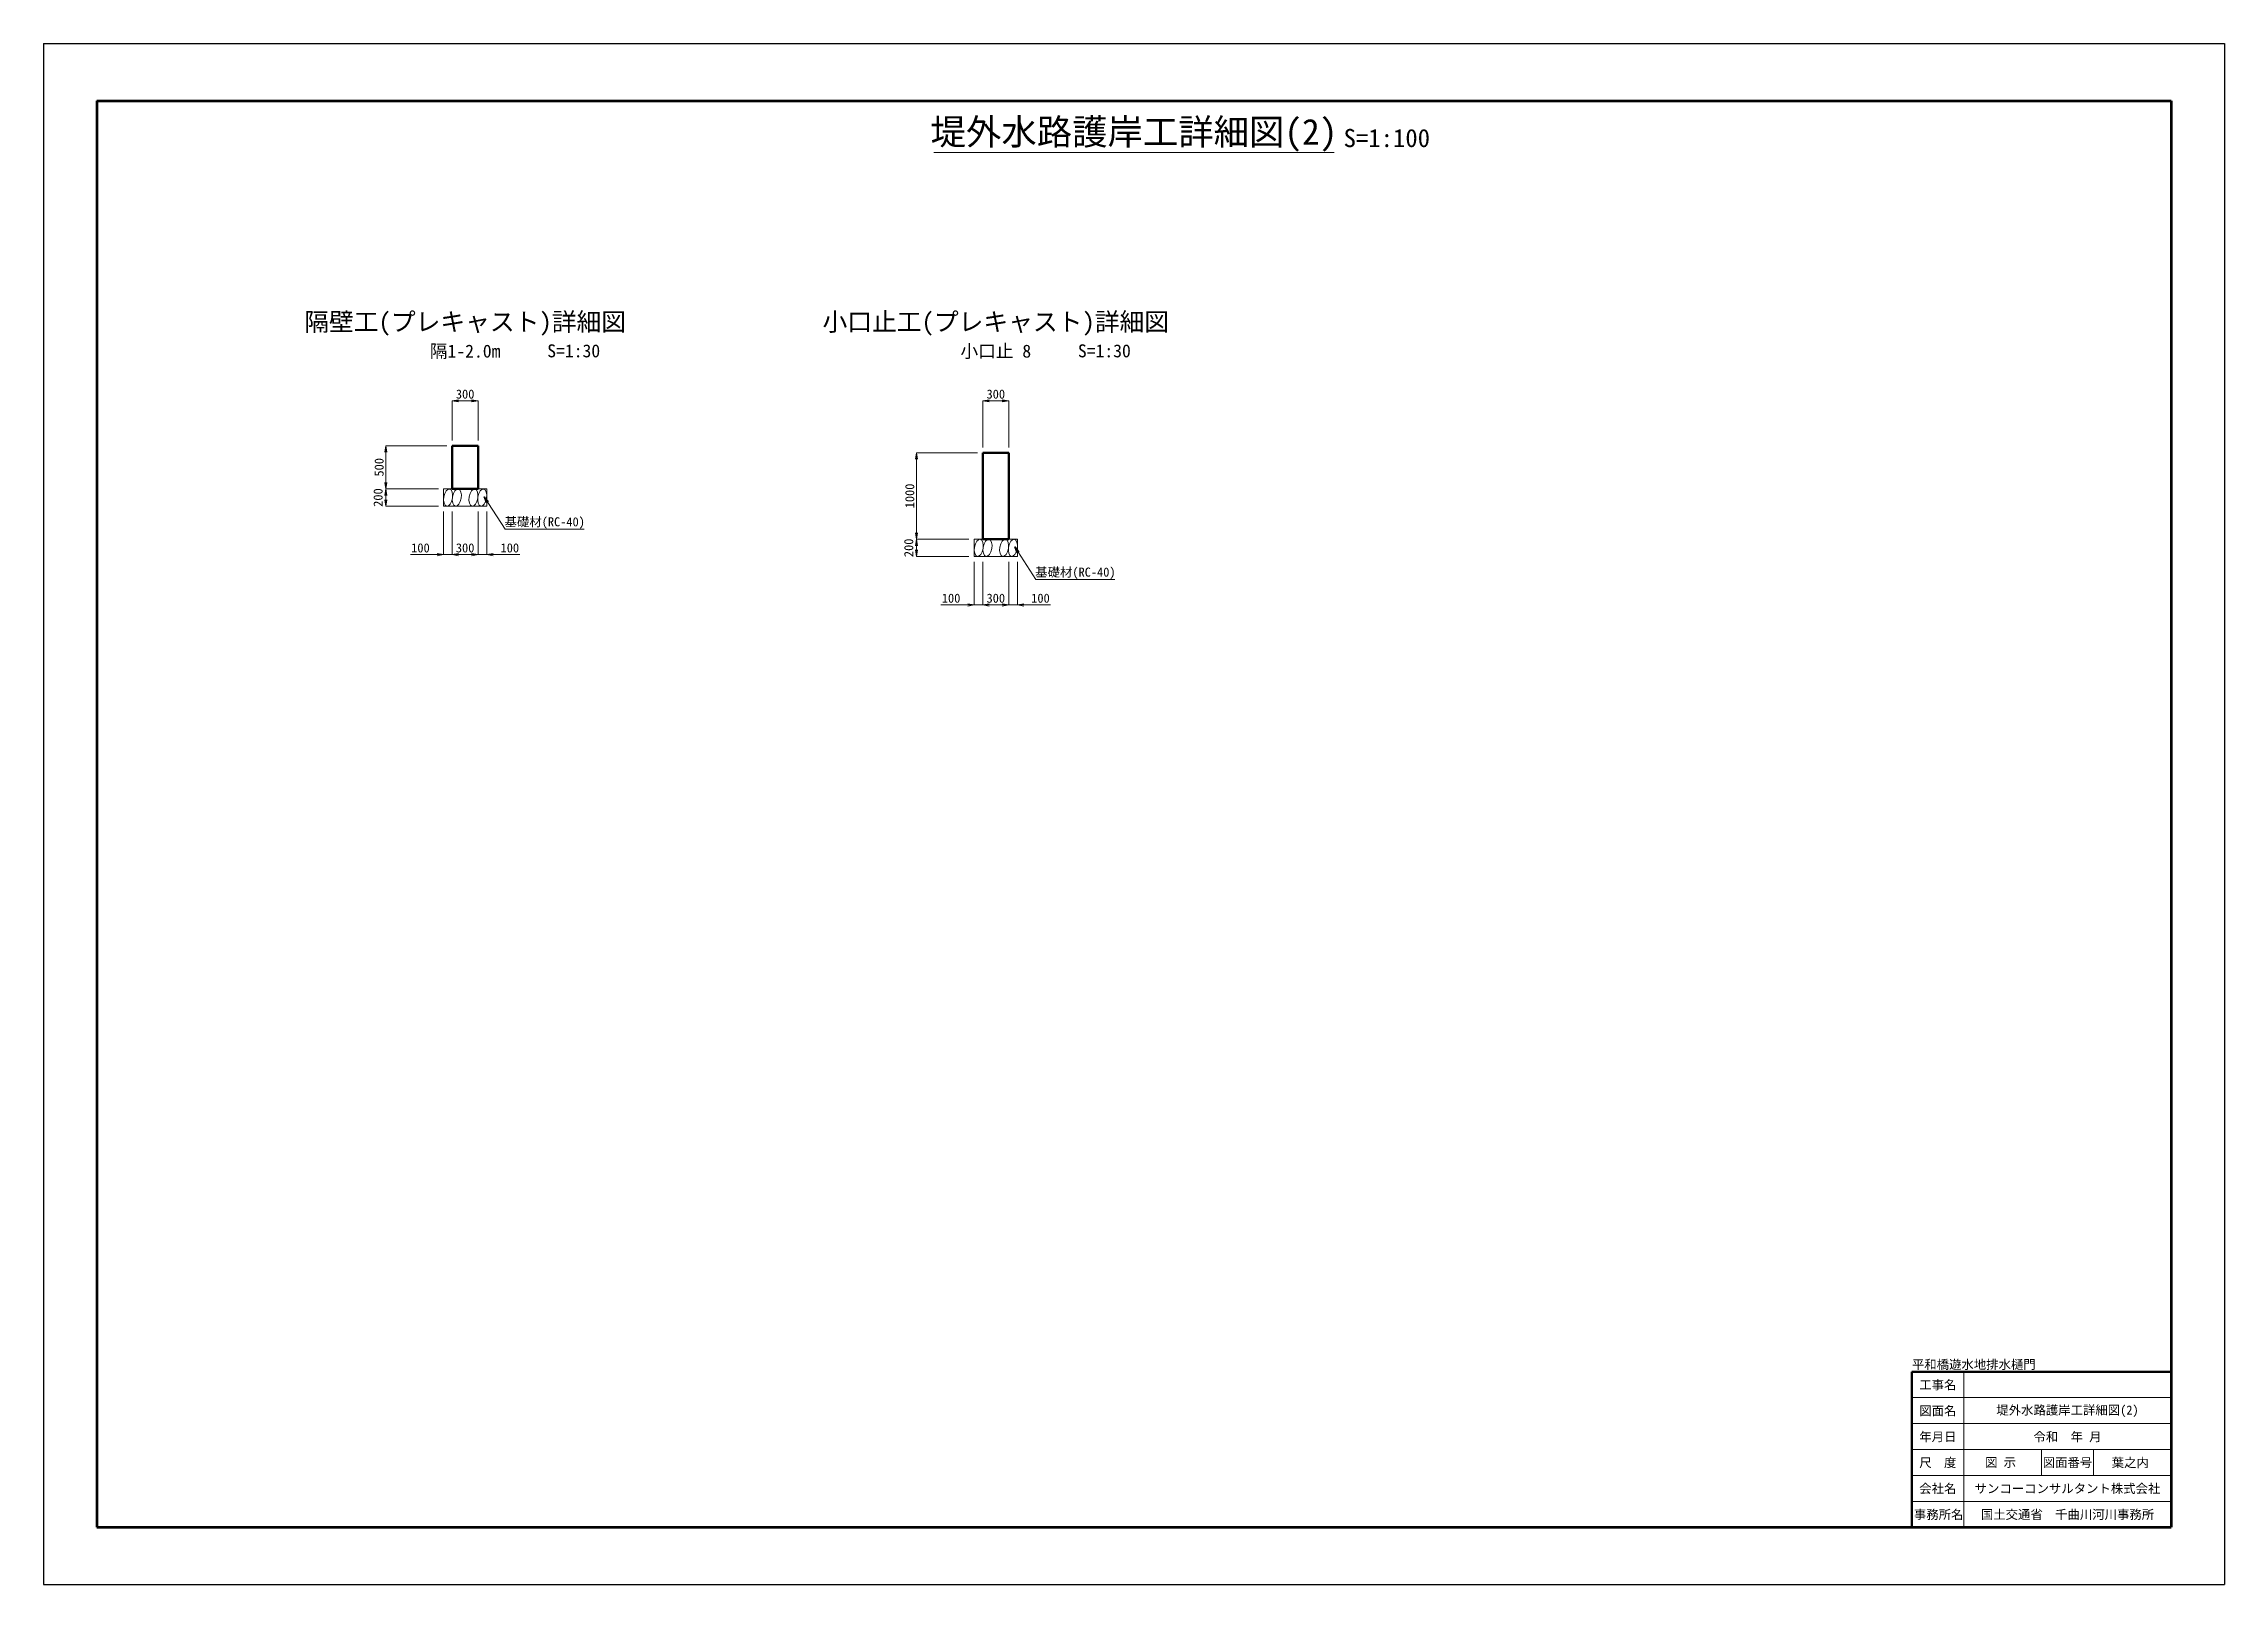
# Model space of a CAD drawing. Header units: millimetres. Extents: x 468560 to 900835, y -713847 to -431684.
# Drawn here: x 492653 to 576753, y -599449 to -540049 of the extents above; entities that cross this region are included whole.
import ezdxf
from ezdxf.enums import TextEntityAlignment as Align

# ---------------------------------------------------------------- set-up
doc = ezdxf.new("R2010")
doc.units = ezdxf.units.MM
doc.header["$LTSCALE"] = 100
doc.header["$PDSIZE"] = 300
doc.layers.get('Defpoints').update_dxf_attribs({"color": 153})
for name, color, linetype, lineweight in [('D-BYP-STR7', 2, 'Continuous', 13), ('D-STR', 1, 'Continuous', 50), ('D-STR-DIM', 7, 'Continuous', 13), ('D-STR-HTXT', 7, 'Continuous', 13), ('D-STR-TXT', 7, 'Continuous', 13), ('D-TTL', 2, 'Continuous', 140), ('D-TTL-FRAM', 2, 'Continuous', 50), ('D-TTL-LINE', 7, 'Continuous', 13), ('D-TTL-TXT', 7, 'Continuous', 13)]:
    doc.layers.add(name, color=color, linetype=linetype, lineweight=lineweight)
doc.styles.add('MS ゴシック', font='MS Gothic.ttf')
doc.styles.add('ＭＳ ゴシック', font='MS Gothic.ttf')
doc.dimstyles.new('DIM-100-F', dxfattribs={"dimscale": 100, "dimtxt": 3.5, "dimasz": 2.5, "dimexe": 0, "dimexo": 2, "dimgap": 0.8, "dimtad": 1, "dimdec": 0, "dimzin": 0, "dimdsep": 46, "dimtxsty": 'MS ゴシック', "dimblk": 'OPEN', "dimcen": 0.1, "dimclrd": 256, "dimclre": 256, "dimclrt": 256, "dimaunit": 1, "dimadec": 4, "dimazin": 0, "dimtfac": 1, "dimtdec": 0, "dimtmove": 2, "dimatfit": 3, "dimldrblk": 'OPEN', "dimfxl": 1, "dimtolj": 1, "dimtzin": 0, "dimlwd": -1, "dimlwe": -1, "dimarcsym": 2})

msp = doc.modelspace()

# ---------------------------------------------------------------- texts
at = {"layer": 'D-STR-TXT', "style": 'ＭＳ ゴシック'}
for s, height, p in [('隔壁工(プレキャスト)詳細図', 700, (508909.31, -551333.32)), ('小口止工(プレキャスト)詳細図', 700, (529373.81, -551333.32)), ('隔1-2.0m', 500, (508909.31, -552303.08)), ('小口止 8', 500, (529373.81, -552303.08)), ('基礎材(RC-40)', 350, (511979.13, -558763.86)), ('基礎材(RC-40)', 350, (532443.63, -560702.8))]:
    msp.add_text(s, height=height, dxfattribs=at).set_placement(p, align=Align.BOTTOM_CENTER)
for p in [(512075.27, -552293.43), (532539.78, -552293.43)]:
    msp.add_text('S=1:30', height=500, dxfattribs=at).set_placement(p, align=Align.BOTTOM_LEFT)
at = {"layer": 'D-TTL-TXT', "style": 'MS ゴシック'}
for s, height, p in [('堤外水路護岸工詳細図(2)', 1000, (534703.5, -544249.14)), ('S=1:100', 700, (544453.34, -544249.14))]:
    msp.add_text(s, height=height, dxfattribs=at).set_placement(p, align=Align.BOTTOM_CENTER)
msp.add_text('平和橋遊水地排水樋門', height=350, dxfattribs=at).set_placement((564703.5, -591249.14), align=Align.BOTTOM_LEFT)
for s, p in [('工事名', (565703.5, -591749.14)), ('図面名', (565703.5, -592749.14)), ('堤外水路護岸工詳細図(2)', (570703.5, -592749.14)), ('年月日', (565703.5, -593749.14)), ('令和  年 月', (570703.5, -593749.14)), ('尺\u3000度', (565703.5, -594749.14)), ('図 示', (568123.3, -594749.14)), ('図面番号', (570703.5, -594749.14)), ('葉之内', (573123.3, -594749.14)), ('会社名', (565703.5, -595749.14)), ('サンコーコンサルタント株式会社', (570703.5, -595749.14)), ('事務所名', (565735.62, -596749.14)), ('国土交通省\u3000千曲川河川事務所', (570703.5, -596749.14))]:
    msp.add_text(s, height=350, dxfattribs=at).set_placement(p, align=Align.MIDDLE)

# ---------------------------------------------------------------- blocks, each defined once
blk = doc.blocks.new('_Open')
at = {"color": 0, "linetype": 'ByBlock', "lineweight": -2}
for p, q in [((-1, 0.17), (0, 0)), ((-1, -0.17), (0, 0)), ((0, 0), (-1, 0))]:
    blk.add_line(p, q, dxfattribs=at)
blk = doc.blocks.new('*D34')
at = {"layer": 'D-STR-DIM', "transparency": 16777216}
for p, q in [((508409, -555349), (508409, -553821)), ((508659, -553821), (509159, -553821)), ((509409, -555349), (509409, -553821))]:
    blk.add_line(p, q, dxfattribs=at)
at = {"layer": 'Defpoints', "color": 0, "transparency": 16777216}
for p in [(509409, -553821), (508409, -555549), (509409, -555549)]:
    blk.add_point(p, dxfattribs=at)
at = {"layer": 'D-STR-DIM', "transparency": 16777216, "xscale": 250, "yscale": 250, "zscale": 250, "rotation": 180}
blk.add_blockref('_Open', (508409, -553821), dxfattribs=at)
at = {"layer": 'D-STR-DIM', "transparency": 16777216, "xscale": 250, "yscale": 250, "zscale": 250}
blk.add_blockref('_Open', (509409, -553821), dxfattribs=at)
at = {"layer": 'D-STR-DIM', "transparency": 16777216, "insert": (508909, -553741), "char_height": 350, "attachment_point": 8, "line_spacing_factor": 1.002718, "style": 'MS ゴシック'}
blk.add_mtext('\\A1;300', dxfattribs=at)
blk = doc.blocks.new('*D35')
at = {"layer": 'D-STR-DIM', "transparency": 16777216}
for p, q in [((508076, -558082), (508076, -559750)), ((508409, -558082), (508409, -559750)), ((507826, -559750), (506796, -559750)), ((508409, -559750), (508076, -559750)), ((508659, -559750), (508909, -559750))]:
    blk.add_line(p, q, dxfattribs=at)
at = {"layer": 'Defpoints', "color": 0, "transparency": 16777216}
for p in [(508076, -557882), (508409, -557882), (508409, -559750)]:
    blk.add_point(p, dxfattribs=at)
at = {"layer": 'D-STR-DIM', "transparency": 16777216, "xscale": 250, "yscale": 250, "zscale": 250}
blk.add_blockref('_Open', (508076, -559750), dxfattribs=at)
at = {"layer": 'D-STR-DIM', "transparency": 16777216, "xscale": 250, "yscale": 250, "zscale": 250, "rotation": 180}
blk.add_blockref('_Open', (508409, -559750), dxfattribs=at)
at = {"layer": 'D-STR-DIM', "transparency": 16777216, "insert": (507186, -559670), "char_height": 350, "attachment_point": 8, "line_spacing_factor": 1.002718, "style": 'MS ゴシック'}
blk.add_mtext('\\A1;100', dxfattribs=at)
blk = doc.blocks.new('*D36')
at = {"layer": 'D-STR-DIM', "transparency": 16777216}
for p, q in [((507876, -557216), (505851, -557216)), ((505851, -557632), (505851, -557466)), ((507876, -557882), (505851, -557882))]:
    blk.add_line(p, q, dxfattribs=at)
at = {"layer": 'Defpoints', "color": 0, "transparency": 16777216}
for p in [(505851, -557216), (508076, -557216), (508076, -557882)]:
    blk.add_point(p, dxfattribs=at)
at = {"layer": 'D-STR-DIM', "transparency": 16777216, "xscale": 250, "yscale": 250, "zscale": 250}
for p, rotation in [((505851, -557216), 90), ((505851, -557882), 270)]:
    blk.add_blockref('_Open', p, dxfattribs=dict(at, rotation=rotation))
at = {"layer": 'D-STR-DIM', "transparency": 16777216, "insert": (505731, -557549), "char_height": 350, "attachment_point": 8, "rotation": 90, "line_spacing_factor": 1.002718, "style": 'MS ゴシック'}
blk.add_mtext('\\A1;200', dxfattribs=at)
blk = doc.blocks.new('*D37')
at = {"layer": 'D-STR-DIM', "transparency": 16777216}
for p, q in [((508209, -555549), (505851, -555549)), ((505851, -556966), (505851, -555799)), ((507876, -557216), (505851, -557216))]:
    blk.add_line(p, q, dxfattribs=at)
at = {"layer": 'Defpoints', "color": 0, "transparency": 16777216}
for p in [(505851, -555549), (508409, -555549), (508076, -557216)]:
    blk.add_point(p, dxfattribs=at)
at = {"layer": 'D-STR-DIM', "transparency": 16777216, "xscale": 250, "yscale": 250, "zscale": 250}
for p, rotation in [((505851, -555549), 90), ((505851, -557216), 270)]:
    blk.add_blockref('_Open', p, dxfattribs=dict(at, rotation=rotation))
at = {"layer": 'D-STR-DIM', "transparency": 16777216, "insert": (505771, -556382), "char_height": 350, "attachment_point": 8, "rotation": 90, "line_spacing_factor": 1.002718, "style": 'MS ゴシック'}
blk.add_mtext('\\A1;500', dxfattribs=at)
blk = doc.blocks.new('*D38')
at = {"layer": 'D-STR-DIM', "transparency": 16777216}
for p, q in [((509409, -558082), (509409, -559750)), ((509743, -558082), (509743, -559750)), ((509159, -559750), (508909, -559750)), ((509409, -559750), (509743, -559750)), ((509993, -559750), (511023, -559750))]:
    blk.add_line(p, q, dxfattribs=at)
at = {"layer": 'Defpoints', "color": 0, "transparency": 16777216}
for p in [(509409, -557882), (509743, -557882), (509743, -559750)]:
    blk.add_point(p, dxfattribs=at)
at = {"layer": 'D-STR-DIM', "transparency": 16777216, "xscale": 250, "yscale": 250, "zscale": 250}
blk.add_blockref('_Open', (509409, -559750), dxfattribs=at)
at = {"layer": 'D-STR-DIM', "transparency": 16777216, "xscale": 250, "yscale": 250, "zscale": 250, "rotation": 180}
blk.add_blockref('_Open', (509743, -559750), dxfattribs=at)
at = {"layer": 'D-STR-DIM', "transparency": 16777216, "insert": (510633, -559670), "char_height": 350, "attachment_point": 8, "line_spacing_factor": 1.002718, "style": 'MS ゴシック'}
blk.add_mtext('\\A1;100', dxfattribs=at)
blk = doc.blocks.new('*D39')
at = {"layer": 'D-STR-DIM', "transparency": 16777216}
for p, q in [((508409, -558082), (508409, -559750)), ((509409, -558082), (509409, -559750)), ((508659, -559750), (509159, -559750))]:
    blk.add_line(p, q, dxfattribs=at)
at = {"layer": 'Defpoints', "color": 0, "transparency": 16777216}
for p in [(508409, -557882), (509409, -557882), (509409, -559750)]:
    blk.add_point(p, dxfattribs=at)
at = {"layer": 'D-STR-DIM', "transparency": 16777216, "xscale": 250, "yscale": 250, "zscale": 250, "rotation": 180}
blk.add_blockref('_Open', (508409, -559750), dxfattribs=at)
at = {"layer": 'D-STR-DIM', "transparency": 16777216, "xscale": 250, "yscale": 250, "zscale": 250}
blk.add_blockref('_Open', (509409, -559750), dxfattribs=at)
at = {"layer": 'D-STR-DIM', "transparency": 16777216, "insert": (508909, -559670), "char_height": 350, "attachment_point": 8, "line_spacing_factor": 1.002718, "style": 'MS ゴシック'}
blk.add_mtext('\\A1;300', dxfattribs=at)
blk = doc.blocks.new('*D40')
at = {"layer": 'D-STR-DIM', "transparency": 16777216}
for p, q in [((528874, -555621), (528874, -553821)), ((529124, -553821), (529624, -553821)), ((529874, -555621), (529874, -553821))]:
    blk.add_line(p, q, dxfattribs=at)
at = {"layer": 'Defpoints', "color": 0, "transparency": 16777216}
for p in [(529874, -553821), (528874, -555821), (529874, -555821)]:
    blk.add_point(p, dxfattribs=at)
at = {"layer": 'D-STR-DIM', "transparency": 16777216, "xscale": 250, "yscale": 250, "zscale": 250, "rotation": 180}
blk.add_blockref('_Open', (528874, -553821), dxfattribs=at)
at = {"layer": 'D-STR-DIM', "transparency": 16777216, "xscale": 250, "yscale": 250, "zscale": 250}
blk.add_blockref('_Open', (529874, -553821), dxfattribs=at)
at = {"layer": 'D-STR-DIM', "transparency": 16777216, "insert": (529374, -553741), "char_height": 350, "attachment_point": 8, "line_spacing_factor": 1.002718, "style": 'MS ゴシック'}
blk.add_mtext('\\A1;300', dxfattribs=at)
blk = doc.blocks.new('*D41')
at = {"layer": 'D-STR-DIM', "transparency": 16777216}
for p, q in [((528540, -560021), (528540, -561689)), ((528874, -560021), (528874, -561689)), ((528290, -561689), (527260, -561689)), ((528874, -561689), (528540, -561689)), ((529124, -561689), (529374, -561689))]:
    blk.add_line(p, q, dxfattribs=at)
at = {"layer": 'Defpoints', "color": 0, "transparency": 16777216}
for p in [(528540, -559821), (528874, -559821), (528874, -561689)]:
    blk.add_point(p, dxfattribs=at)
at = {"layer": 'D-STR-DIM', "transparency": 16777216, "xscale": 250, "yscale": 250, "zscale": 250}
blk.add_blockref('_Open', (528540, -561689), dxfattribs=at)
at = {"layer": 'D-STR-DIM', "transparency": 16777216, "xscale": 250, "yscale": 250, "zscale": 250, "rotation": 180}
blk.add_blockref('_Open', (528874, -561689), dxfattribs=at)
at = {"layer": 'D-STR-DIM', "transparency": 16777216, "insert": (527650, -561609), "char_height": 350, "attachment_point": 8, "line_spacing_factor": 1.002718, "style": 'MS ゴシック'}
blk.add_mtext('\\A1;100', dxfattribs=at)
blk = doc.blocks.new('*D42')
at = {"layer": 'D-STR-DIM', "transparency": 16777216}
for p, q in [((528340, -559155), (526315, -559155)), ((526315, -559571), (526315, -559405)), ((528340, -559821), (526315, -559821))]:
    blk.add_line(p, q, dxfattribs=at)
at = {"layer": 'Defpoints', "color": 0, "transparency": 16777216}
for p in [(526315, -559155), (528540, -559155), (528540, -559821)]:
    blk.add_point(p, dxfattribs=at)
at = {"layer": 'D-STR-DIM', "transparency": 16777216, "xscale": 250, "yscale": 250, "zscale": 250}
for p, rotation in [((526315, -559155), 90), ((526315, -559821), 270)]:
    blk.add_blockref('_Open', p, dxfattribs=dict(at, rotation=rotation))
at = {"layer": 'D-STR-DIM', "transparency": 16777216, "insert": (526195, -559488), "char_height": 350, "attachment_point": 8, "rotation": 90, "line_spacing_factor": 1.002718, "style": 'MS ゴシック'}
blk.add_mtext('\\A1;200', dxfattribs=at)
blk = doc.blocks.new('*D43')
at = {"layer": 'D-STR-DIM', "transparency": 16777216}
for p, q in [((528674, -555821), (526315, -555821)), ((526315, -558905), (526315, -556071)), ((528340, -559155), (526315, -559155))]:
    blk.add_line(p, q, dxfattribs=at)
at = {"layer": 'Defpoints', "color": 0, "transparency": 16777216}
for p in [(526315, -555821), (528874, -555821), (528540, -559155)]:
    blk.add_point(p, dxfattribs=at)
at = {"layer": 'D-STR-DIM', "transparency": 16777216, "xscale": 250, "yscale": 250, "zscale": 250}
for p, rotation in [((526315, -555821), 90), ((526315, -559155), 270)]:
    blk.add_blockref('_Open', p, dxfattribs=dict(at, rotation=rotation))
at = {"layer": 'D-STR-DIM', "transparency": 16777216, "insert": (526235, -557488), "char_height": 350, "attachment_point": 8, "rotation": 90, "line_spacing_factor": 1.002718, "style": 'MS ゴシック'}
blk.add_mtext('\\A1;1000', dxfattribs=at)
blk = doc.blocks.new('*D44')
at = {"layer": 'D-STR-DIM', "transparency": 16777216}
for p, q in [((529874, -560021), (529874, -561689)), ((530207, -560021), (530207, -561689)), ((529624, -561689), (529374, -561689)), ((529874, -561689), (530207, -561689)), ((530457, -561689), (531487, -561689))]:
    blk.add_line(p, q, dxfattribs=at)
at = {"layer": 'Defpoints', "color": 0, "transparency": 16777216}
for p in [(529874, -559821), (530207, -559821), (530207, -561689)]:
    blk.add_point(p, dxfattribs=at)
at = {"layer": 'D-STR-DIM', "transparency": 16777216, "xscale": 250, "yscale": 250, "zscale": 250}
blk.add_blockref('_Open', (529874, -561689), dxfattribs=at)
at = {"layer": 'D-STR-DIM', "transparency": 16777216, "xscale": 250, "yscale": 250, "zscale": 250, "rotation": 180}
blk.add_blockref('_Open', (530207, -561689), dxfattribs=at)
at = {"layer": 'D-STR-DIM', "transparency": 16777216, "insert": (531097, -561609), "char_height": 350, "attachment_point": 8, "line_spacing_factor": 1.002718, "style": 'MS ゴシック'}
blk.add_mtext('\\A1;100', dxfattribs=at)
blk = doc.blocks.new('*D45')
at = {"layer": 'D-STR-DIM', "transparency": 16777216}
for p, q in [((528874, -560021), (528874, -561689)), ((529874, -560021), (529874, -561689)), ((529124, -561689), (529624, -561689))]:
    blk.add_line(p, q, dxfattribs=at)
at = {"layer": 'Defpoints', "color": 0, "transparency": 16777216}
for p in [(528874, -559821), (529874, -559821), (529874, -561689)]:
    blk.add_point(p, dxfattribs=at)
at = {"layer": 'D-STR-DIM', "transparency": 16777216, "xscale": 250, "yscale": 250, "zscale": 250, "rotation": 180}
blk.add_blockref('_Open', (528874, -561689), dxfattribs=at)
at = {"layer": 'D-STR-DIM', "transparency": 16777216, "xscale": 250, "yscale": 250, "zscale": 250}
blk.add_blockref('_Open', (529874, -561689), dxfattribs=at)
at = {"layer": 'D-STR-DIM', "transparency": 16777216, "insert": (529374, -561609), "char_height": 350, "attachment_point": 8, "line_spacing_factor": 1.002718, "style": 'MS ゴシック'}
blk.add_mtext('\\A1;300', dxfattribs=at)

# ---------------------------------------------------------------- dimensions: what is measured, and where the dimension line sits
at = {"layer": 'D-STR-DIM'}
for p1, p2, distance, override, picture, middle in [((508409.31, -555549.08), (509409.31, -555549.08), 1727.72, {"dimlfac": 0.3}, '*D34', (508909.31, -553566.35)), ((528873.81, -555821.35), (529873.81, -555821.35), 2000, {"dimlfac": 0.3}, '*D40', (529373.81, -553566.35)), ((508075.98, -557882.41), (508075.98, -557215.74), 2225, {"dimlfac": 0.3}, '*D36', (505555.98, -557549.08)), ((508409.31, -557882.41), (509409.31, -557882.41), -1867.21, {"dimlfac": 0.3}, '*D39', (508909.31, -559494.62)), ((509409.31, -557882.41), (509742.65, -557882.41), -1867.21, {"dimlfac": 0.3, "dimtmove": 0}, '*D38', (510632.67, -559494.62)), ((528540.48, -559821.35), (528540.48, -559154.69), 2225, {"dimlfac": 0.3}, '*D42', (526020.48, -559488.02)), ((528873.81, -559821.35), (529873.81, -559821.35), -1867.21, {"dimlfac": 0.3}, '*D45', (529373.81, -561433.56)), ((529873.81, -559821.35), (530207.15, -559821.35), -1867.21, {"dimlfac": 0.3, "dimtmove": 0}, '*D44', (531097.17, -561433.56))]:
    dim = msp.add_aligned_dim(p1=p1, p2=p2, distance=distance, dimstyle='DIM-100-F', override=override, dxfattribs=at)
    dim.commit()
    dim.dimension.update_dxf_attribs({"geometry": picture, "text_midpoint": middle})
for base, p1, p2, picture, middle in [((505850.98, -555549.08), (508075.98, -557215.74), (508409.31, -555549.08), '*D37', (505595.98, -556382.41)), ((526315.48, -555821.35), (528540.48, -559154.69), (528873.81, -555821.35), '*D43', (526060.48, -557488.02))]:
    dim = msp.add_linear_dim(base=base, p1=p1, p2=p2, angle=90, dimstyle='DIM-100-F', override={"dimlfac": 0.3}, dxfattribs=at)
    dim.commit()
    dim.dimension.update_dxf_attribs({"geometry": picture, "text_midpoint": middle})
for base, p1, p2, picture, middle in [((508409.31, -559749.62), (508075.98, -557882.41), (508409.31, -557882.41), '*D35', (507185.95, -559749.62)), ((528873.81, -561688.56), (528540.48, -559821.35), (528873.81, -559821.35), '*D41', (527650.46, -561688.56))]:
    dim = msp.add_linear_dim(base=base, p1=p1, p2=p2, angle=0, dimstyle='DIM-100-F', override={"dimlfac": 0.3, "dimtmove": 0}, dxfattribs=at)
    dim.commit()
    dim.dimension.update_dxf_attribs({"geometry": picture, "text_midpoint": middle, "dimtype": 161})

# ---------------------------------------------------------------- linework, layer by layer
at = {"layer": 'D-BYP-STR7'}
for p, q in [((509742.65, -557215.74), (508075.98, -557215.74)), ((508075.98, -557215.74), (508075.98, -557882.41)), ((509742.65, -557215.74), (509742.65, -557882.41)), ((508075.98, -557882.41), (509742.65, -557882.41)), ((530207.15, -559154.69), (528540.48, -559154.69)), ((528540.48, -559154.69), (528540.48, -559821.35)), ((530207.15, -559154.69), (530207.15, -559821.35)), ((528540.48, -559821.35), (530207.15, -559821.35))]:
    msp.add_line(p, q, dxfattribs=at)
for centre in [(508252.02, -557549.08), (508589.19, -557549.08), (509229.44, -557549.08), (509566.6, -557549.08), (528716.52, -559488.02), (529053.69, -559488.02), (529693.94, -559488.02), (530031.1, -559488.02)]:
    msp.add_ellipse(centre, major_axis=(57.88, 328.27), ratio=0.5, dxfattribs=at)
at = {"layer": 'D-STR'}
for p, q in [((508409.31, -555549.08), (509409.31, -555549.08)), ((508409.31, -555549.08), (508409.31, -557215.74)), ((509409.31, -555549.08), (509409.31, -557215.74)), ((528873.81, -555821.35), (529873.81, -555821.35)), ((528873.81, -555821.35), (528873.81, -559154.69)), ((529873.81, -555821.35), (529873.81, -559154.69)), ((508409.31, -557215.74), (509409.31, -557215.74)), ((528873.81, -559154.69), (529873.81, -559154.69))]:
    msp.add_line(p, q, dxfattribs=at)
at = {"layer": 'D-STR-HTXT'}
for p, q in [((510456.92, -558763.86), (513501.33, -558763.86)), ((530921.43, -560702.8), (533965.83, -560702.8))]:
    msp.add_line(p, q, dxfattribs=at)
at = {"layer": 'D-TTL'}
for p, q in [((494703.5, -542249.14), (574703.5, -542249.14)), ((494703.5, -542249.14), (494703.5, -597249.14)), ((574703.5, -542249.14), (574703.5, -597249.14)), ((494703.5, -597249.14), (574703.5, -597249.14))]:
    msp.add_line(p, q, dxfattribs=at)
at = {"layer": 'D-TTL-FRAM'}
for p, q in [((564703.5, -597249.14), (564703.5, -591249.14)), ((564703.5, -591249.14), (574703.5, -591249.14))]:
    msp.add_line(p, q, dxfattribs=at)
at = {"layer": 'D-TTL-LINE'}
for p, q in [((526983.87, -544249.14), (542423.13, -544249.14)), ((566703.5, -597249.14), (566703.5, -591249.14)), ((564703.5, -592249.14), (574703.5, -592249.14)), ((564703.5, -593249.14), (574703.5, -593249.14)), ((564703.5, -594249.14), (574703.5, -594249.14)), ((569703.5, -595249.14), (569703.5, -594249.14)), ((571703.5, -595249.14), (571703.5, -594249.14)), ((564703.5, -595249.14), (574703.5, -595249.14)), ((564703.5, -596249.14), (574703.5, -596249.14))]:
    msp.add_line(p, q, dxfattribs=at)
at = {"layer": 'Defpoints', "color": 1}
for p, q in [((492653.5, -540049.14), (576753.5, -540049.14)), ((492653.5, -540049.14), (492653.5, -599449.14)), ((492653.5, -540049.14), (576753.5, -540049.14)), ((576753.5, -540049.14), (576753.5, -599449.14)), ((492653.5, -599449.14), (576753.5, -599449.14))]:
    msp.add_line(p, q, dxfattribs=at)

msp.set_redraw_order([(e.dxf.handle, doc.entitydb.next_handle()) for e in msp.query("TEXT MTEXT ATTDEF DIMENSION ARC_DIMENSION")])  # texts and dimensions are drawn at this point

# ---------------------------------------------------------------- leaders
at = {"layer": 'D-STR-HTXT'}
for points in [[(509637.04, -557515.92), (510456.92, -558763.86)], [(530101.55, -559454.86), (530921.43, -560702.8)]]:
    msp.add_leader(points, dimstyle='DIM-100-F', dxfattribs=at)

doc.saveas('drawing.dxf')
